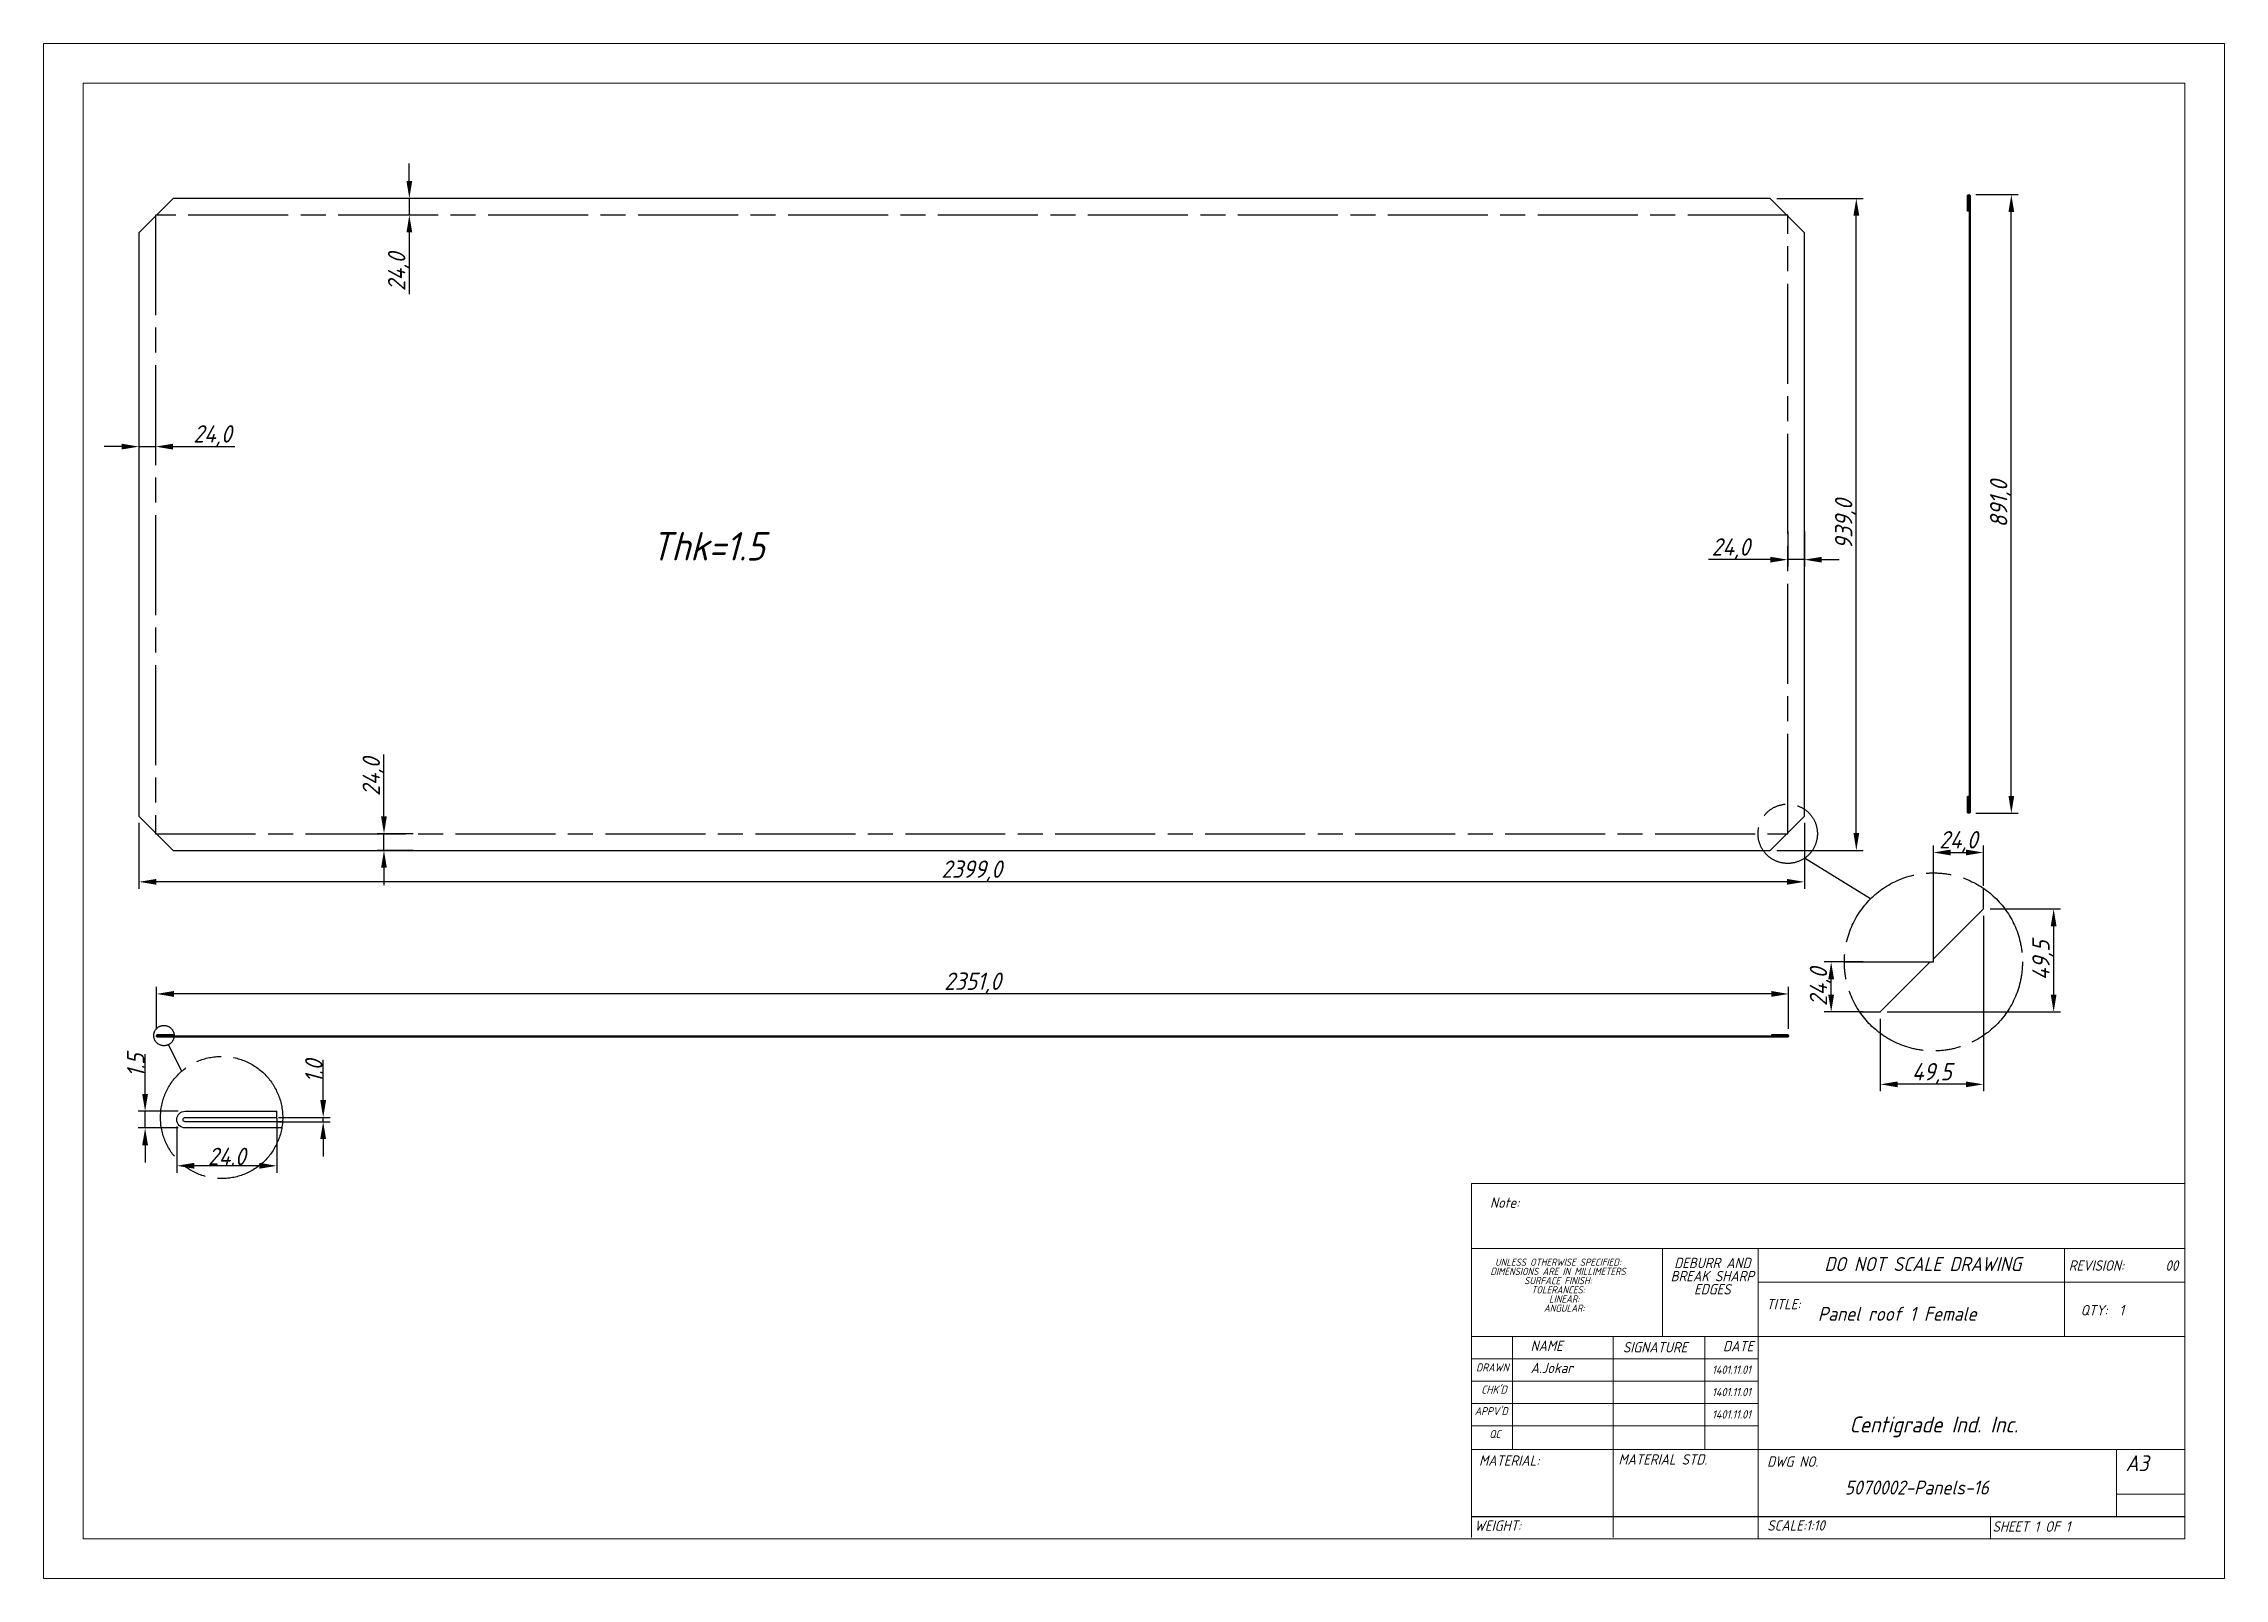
# Model space of a CAD drawing. Header units: inches. Extents: x 18597 to 101525, y -10106 to 51.
# Drawn here: x 67400 to 70541, y -2160 to 51 of the extents above; entities that cross this region are included whole.
import ezdxf

# ---------------------------------------------------------------- set-up
doc = ezdxf.new("R2010")
doc.units = ezdxf.units.IN
doc.header["$LTSCALE"] = 6
doc.header["$MEASUREMENT"] = 0
doc.linetypes.add('ACAD_ISO08W100', pattern=[36, 24, -3, 6, -3])
doc.linetypes.add('SLD-Solid', pattern=[0])
doc.styles.add('GENISO', font='geniso.shx', dxfattribs={"oblique": 15})
doc.dimstyles.new('Scale', dxfattribs={"dimscale": 10, "dimtxt": 2.5, "dimasz": 2.5, "dimexe": 1, "dimexo": 1, "dimgap": 0.1, "dimtad": 1, "dimdec": 1, "dimzin": 0, "dimtxsty": 'GENISO', "dimcen": 2.5, "dimclrd": 1, "dimclre": 1, "dimclrt": 256, "dimadec": 0, "dimazin": 0, "dimtfac": 1, "dimtdec": 1, "dimtmove": 0, "dimatfit": 3, "dimfxl": 1, "dimtzin": 0, "dimlwd": -1, "dimlwe": -1, "dimarcsym": 0})
doc.dimstyles.new('Scale 3', dxfattribs={"dimscale": 10, "dimtxt": 2.5, "dimasz": 2.5, "dimexe": 1, "dimexo": 1, "dimgap": 0.1, "dimtad": 1, "dimdec": 1, "dimlfac": 0.333333, "dimzin": 0, "dimtxsty": 'GENISO', "dimcen": 2.5, "dimclrd": 1, "dimclre": 1, "dimclrt": 256, "dimadec": 0, "dimazin": 0, "dimtfac": 1, "dimtdec": 1, "dimtmove": 0, "dimatfit": 3, "dimfxl": 1, "dimtzin": 0, "dimlwd": -1, "dimlwe": -1, "dimarcsym": 0})

msp = doc.modelspace()

# ---------------------------------------------------------------- texts
at = {"style": 'GENISO', "oblique": 15}
msp.add_text('Thk=1.5', height=40.989, dxfattribs=at).set_placement((68275.13, -693.75))
at = {"attachment_point": 5, "style": 'GENISO'}
for s, insert, char_height in [('Note:', (69504.6, -1618.51), 14.924), ('DIMENSIONS ARE IN MILLIMETERS', (69581.52, -1717.5), 10.4468), ('UNLESS OTHERWISE SPECIFIED:', (69581.52, -1704.25), 10.4468), ('SURFACE FINISH:', (69581.52, -1730.75), 10.4468), ('BREAK SHARP', (69803.81, -1724.32), 14.9239), ('DEBURR AND', (69803.81, -1705.39), 14.924), ('DO NOT SCALE DRAWING', (70107.01, -1706.96), 20.0899), ('REVISION:       00', (70396.03, -1709.08), 14.9239), ('TOLERANCES:', (69581.52, -1743.99), 10.4468), ('LINEAR:', (69590.46, -1757.24), 10.447), ('EDGES', (69803.81, -1743.24), 14.924), ('TITLE:', (69906.23, -1764.62), 14.924), ('ANGULAR:', (69590.46, -1770.49), 10.447), ('Panel roof 1 Female', (70070.19, -1778.61), 20.0899), ('QTY:  1', (70365.59, -1773.42), 14.924), ('NAME', (69565.12, -1824.64), 14.924), ('SIGNATURE', (69721.37, -1826.77), 14.924), ('DATE', (69841.05, -1825.11), 14.924), ('DRAWN', (69487.05, -1855.8), 11.48), ('A.Jokar', (69572.43, -1856.57), 14.924), ('1401.11.01', (69831.4, -1859.11), 11.939), ("CHK'D", (69489.29, -1887.76), 11.48), ("APPV'D", (69485.22, -1918.77), 11.48), ('1401.11.01', (69831.4, -1891.28), 11.939), ('QC', (69490.68, -1951.69), 11.48), ('1401.11.01', (69831.4, -1923.45), 11.939), ('Centigrade Ind. Inc.', (70122.71, -1941.45), 22.9599), ('MATERIAL:', (69511.13, -1989.97), 14.924), ('MATERIAL STD.', (69732.37, -1988.28), 14.9239), ('DWG NO.', (69919.38, -1991.41), 14.924), ('A3', (70415.53, -1993.77), 22.96), ('5070002-Panels-16', (70098.25, -2028.78), 20.0899), ('WEIGHT:', (69494.72, -2083.7), 14.924), ('SCALE:1:10', (69924.33, -2083.35), 14.924), ('SHEET 1 OF 1', (70263.47, -2084.94), 14.9239)]:
    msp.add_mtext(s, dxfattribs=dict(at, insert=insert, char_height=char_height))

# ---------------------------------------------------------------- blocks, each defined once
blk = doc.blocks.new('*D295')
at = {"color": 1, "transparency": 16777216}
for p, q in [((67890.4, -1062.2), (67890.4, -973.3)), ((67932.4, -1087.2), (67880.4, -1087.2)), ((67890.4, -1111.2), (67890.4, -1087.2)), ((67932.4, -1111.2), (67880.4, -1111.2)), ((67890.4, -1136.2), (67890.4, -1161.2))]:
    blk.add_line(p, q, dxfattribs=at)
for points in [[(67886.2, -1062.2), (67894.5, -1062.2), (67890.4, -1087.2)], [(67886.2, -1136.2), (67894.5, -1136.2), (67890.4, -1111.2)]]:
    blk.add_solid(points, dxfattribs=at)
at = {"layer": 'Defpoints', "color": 0, "transparency": 16777216}
for p in [(67890.4, -1087.2), (67942.4, -1087.2), (67942.4, -1111.2)]:
    blk.add_point(p, dxfattribs=at)
at = {"transparency": 16777216, "insert": (67875, -1005.3), "char_height": 25, "attachment_point": 5, "rotation": 90, "style": 'GENISO'}
blk.add_mtext('24,0', dxfattribs=at)
blk = doc.blocks.new('*D296')
at = {"color": 1, "transparency": 16777216}
for p, q in [((67926.9, -147.2), (67926.9, -122.2)), ((67945.8, -172.2), (67916.9, -172.2)), ((67926.9, -172.2), (67926.9, -196.2)), ((67945.8, -196.2), (67916.9, -196.2)), ((67926.9, -221.2), (67926.9, -310.2))]:
    blk.add_line(p, q, dxfattribs=at)
for points in [[(67922.8, -147.2), (67931.1, -147.2), (67926.9, -172.2)], [(67922.8, -221.2), (67931.1, -221.2), (67926.9, -196.2)]]:
    blk.add_solid(points, dxfattribs=at)
at = {"layer": 'Defpoints', "color": 0, "transparency": 16777216}
for p in [(67955.8, -172.2), (67926.9, -196.2), (67955.8, -196.2)]:
    blk.add_point(p, dxfattribs=at)
at = {"transparency": 16777216, "insert": (67911.6, -278.2), "char_height": 25, "attachment_point": 5, "rotation": 90, "style": 'GENISO'}
blk.add_mtext('24,0', dxfattribs=at)
blk = doc.blocks.new('*D297')
at = {"color": 1, "transparency": 16777216}
for p, q in [((69912.4, -651.7), (69912.4, -702.5)), ((69936.4, -651.7), (69936.4, -702.5)), ((69887.4, -692.5), (69798.4, -692.5)), ((69936.4, -692.5), (69912.4, -692.5)), ((69961.4, -692.5), (69986.4, -692.5))]:
    blk.add_line(p, q, dxfattribs=at)
for points in [[(69887.4, -688.4), (69887.4, -696.7), (69912.4, -692.5)], [(69961.4, -688.4), (69961.4, -696.7), (69936.4, -692.5)]]:
    blk.add_solid(points, dxfattribs=at)
at = {"layer": 'Defpoints', "color": 0, "transparency": 16777216}
for p in [(69912.4, -641.7), (69936.4, -641.7), (69912.4, -692.5)]:
    blk.add_point(p, dxfattribs=at)
at = {"transparency": 16777216, "insert": (69830.4, -677.1), "char_height": 25, "attachment_point": 5, "style": 'GENISO'}
blk.add_mtext('24,0', dxfattribs=at)
blk = doc.blocks.new('*D298')
at = {"color": 1, "transparency": 16777216}
for p, q in [((67512.4, -529.7), (67487.4, -529.7)), ((67537.4, -520.6), (67537.4, -539.7)), ((67537.4, -529.7), (67561.4, -529.7)), ((67561.4, -520.6), (67561.4, -539.7)), ((67586.4, -529.7), (67675.4, -529.7))]:
    blk.add_line(p, q, dxfattribs=at)
for points in [[(67512.4, -525.5), (67512.4, -533.9), (67537.4, -529.7)], [(67586.4, -525.5), (67586.4, -533.9), (67561.4, -529.7)]]:
    blk.add_solid(points, dxfattribs=at)
at = {"layer": 'Defpoints', "color": 0, "transparency": 16777216}
for p in [(67537.4, -510.6), (67561.4, -510.6), (67561.4, -529.7)]:
    blk.add_point(p, dxfattribs=at)
at = {"transparency": 16777216, "insert": (67643.4, -514.3), "char_height": 25, "attachment_point": 5, "style": 'GENISO'}
blk.add_mtext('24,0', dxfattribs=at)
blk = doc.blocks.new('*D299')
at = {"color": 1, "transparency": 16777216}
for p, q in [((69896.9, -172.2), (70021.2, -172.2)), ((70011.2, -1086.2), (70011.2, -197.2)), ((69896.9, -1111.2), (70021.2, -1111.2))]:
    blk.add_line(p, q, dxfattribs=at)
for points in [[(70007.1, -197.2), (70015.4, -197.2), (70011.2, -172.2)], [(70007.1, -1086.2), (70015.4, -1086.2), (70011.2, -1111.2)]]:
    blk.add_solid(points, dxfattribs=at)
at = {"layer": 'Defpoints', "color": 0, "transparency": 16777216}
for p in [(69886.9, -172.2), (70011.2, -172.2), (69886.9, -1111.2)]:
    blk.add_point(p, dxfattribs=at)
at = {"transparency": 16777216, "insert": (69995.9, -641.7), "char_height": 25, "attachment_point": 5, "rotation": 90, "style": 'GENISO'}
blk.add_mtext('939,0', dxfattribs=at)
blk = doc.blocks.new('*D300')
at = {"color": 1, "transparency": 16777216}
for p, q in [((67537.4, -1071.7), (67537.4, -1166.5)), ((69936.4, -1071.7), (69936.4, -1166.5)), ((69911.4, -1156.5), (67562.4, -1156.5))]:
    blk.add_line(p, q, dxfattribs=at)
for points in [[(67562.4, -1152.3), (67562.4, -1160.6), (67537.4, -1156.5)], [(69911.4, -1152.3), (69911.4, -1160.6), (69936.4, -1156.5)]]:
    blk.add_solid(points, dxfattribs=at)
at = {"layer": 'Defpoints', "color": 0, "transparency": 16777216}
for p in [(67537.4, -1061.7), (69936.4, -1061.7), (67537.4, -1156.5)]:
    blk.add_point(p, dxfattribs=at)
at = {"transparency": 16777216, "insert": (68736.9, -1141.1), "char_height": 25, "attachment_point": 5, "style": 'GENISO'}
blk.add_mtext('2399,0', dxfattribs=at)
blk = doc.blocks.new('*D301')
at = {"color": 1, "transparency": 16777216}
for p, q in [((70204.2, -1195.4), (70305.5, -1195.4)), ((70295.5, -1318.9), (70295.5, -1220.4)), ((70055.7, -1343.9), (70305.5, -1343.9))]:
    blk.add_line(p, q, dxfattribs=at)
for points in [[(70291.3, -1220.4), (70299.6, -1220.4), (70295.5, -1195.4)], [(70291.3, -1318.9), (70299.6, -1318.9), (70295.5, -1343.9)]]:
    blk.add_solid(points, dxfattribs=at)
at = {"layer": 'Defpoints', "color": 0, "transparency": 16777216}
for p in [(70194.2, -1195.4), (70295.5, -1195.4), (70045.7, -1343.9)]:
    blk.add_point(p, dxfattribs=at)
at = {"transparency": 16777216, "insert": (70280.1, -1269.6), "char_height": 25, "attachment_point": 5, "rotation": 90, "style": 'GENISO'}
blk.add_mtext('49,5', dxfattribs=at)
blk = doc.blocks.new('*D302')
at = {"color": 1, "transparency": 16777216}
for p, q in [((70194.2, -1205.4), (70194.2, -1458.1)), ((70045.7, -1353.9), (70045.7, -1458.1)), ((70169.2, -1448.1), (70070.7, -1448.1))]:
    blk.add_line(p, q, dxfattribs=at)
for points in [[(70070.7, -1444), (70070.7, -1452.3), (70045.7, -1448.1)], [(70169.2, -1444), (70169.2, -1452.3), (70194.2, -1448.1)]]:
    blk.add_solid(points, dxfattribs=at)
at = {"layer": 'Defpoints', "color": 0, "transparency": 16777216}
for p in [(70194.2, -1195.4), (70045.7, -1343.9), (70045.7, -1448.1)]:
    blk.add_point(p, dxfattribs=at)
at = {"transparency": 16777216, "insert": (70120, -1432.8), "char_height": 25, "attachment_point": 5, "style": 'GENISO'}
blk.add_mtext('49,5', dxfattribs=at)
blk = doc.blocks.new('*D303')
at = {"color": 1, "transparency": 16777216}
for p, q in [((70122.2, -1162), (70122.2, -1104.2)), ((70147.2, -1114.2), (70169.2, -1114.2)), ((70194.2, -1162), (70194.2, -1104.2))]:
    blk.add_line(p, q, dxfattribs=at)
for points in [[(70147.2, -1110.1), (70147.2, -1118.4), (70122.2, -1114.2)], [(70169.2, -1110.1), (70169.2, -1118.4), (70194.2, -1114.2)]]:
    blk.add_solid(points, dxfattribs=at)
at = {"layer": 'Defpoints', "color": 0, "transparency": 16777216}
for p in [(70194.2, -1114.2), (70122.2, -1172), (70194.2, -1172)]:
    blk.add_point(p, dxfattribs=at)
at = {"transparency": 16777216, "insert": (70158.2, -1098.8), "char_height": 25, "attachment_point": 5, "style": 'GENISO'}
blk.add_mtext('24,0', dxfattribs=at)
blk = doc.blocks.new('*D304')
at = {"color": 1, "transparency": 16777216}
for p, q in [((70020.9, -1271.9), (69965, -1271.9)), ((69975, -1318.9), (69975, -1296.9)), ((70020.9, -1343.9), (69965, -1343.9))]:
    blk.add_line(p, q, dxfattribs=at)
for points in [[(69970.8, -1296.9), (69979.2, -1296.9), (69975, -1271.9)], [(69970.8, -1318.9), (69979.2, -1318.9), (69975, -1343.9)]]:
    blk.add_solid(points, dxfattribs=at)
at = {"layer": 'Defpoints', "color": 0, "transparency": 16777216}
for p in [(69975, -1271.9), (70030.9, -1271.9), (70030.9, -1343.9)]:
    blk.add_point(p, dxfattribs=at)
at = {"transparency": 16777216, "insert": (69959.6, -1307.9), "char_height": 25, "attachment_point": 5, "rotation": 90, "style": 'GENISO'}
blk.add_mtext('24,0', dxfattribs=at)
blk = doc.blocks.new('*D305')
at = {"color": 1, "transparency": 16777216}
for p, q in [((67802.8, -1470.9), (67802.8, -1412.8)), ((67738.4, -1495.9), (67812.8, -1495.9)), ((67738.4, -1501.9), (67812.8, -1501.9)), ((67802.8, -1501.9), (67802.8, -1495.9)), ((67802.8, -1526.9), (67802.8, -1551.9))]:
    blk.add_line(p, q, dxfattribs=at)
for points in [[(67798.6, -1470.9), (67807, -1470.9), (67802.8, -1495.9)], [(67798.6, -1526.9), (67807, -1526.9), (67802.8, -1501.9)]]:
    blk.add_solid(points, dxfattribs=at)
at = {"layer": 'Defpoints', "color": 0, "transparency": 16777216}
for p in [(67728.4, -1495.9), (67728.4, -1501.9), (67802.8, -1495.9)]:
    blk.add_point(p, dxfattribs=at)
at = {"transparency": 16777216, "insert": (67789.3, -1429.4), "char_height": 25, "attachment_point": 5, "rotation": 90, "style": 'GENISO'}
blk.add_mtext('1.0', dxfattribs=at)
blk = doc.blocks.new('*D306')
at = {"color": 1, "transparency": 16777216}
for p, q in [((67736, -1496.9), (67736, -1575.4)), ((67592, -1508.9), (67592, -1575.4)), ((67711, -1565.4), (67617, -1565.4))]:
    blk.add_line(p, q, dxfattribs=at)
for points in [[(67617, -1561.2), (67617, -1569.6), (67592, -1565.4)], [(67711, -1561.2), (67711, -1569.6), (67736, -1565.4)]]:
    blk.add_solid(points, dxfattribs=at)
at = {"layer": 'Defpoints', "color": 0, "transparency": 16777216}
for p in [(67592, -1498.9), (67736, -1486.9), (67592, -1565.4)]:
    blk.add_point(p, dxfattribs=at)
at = {"transparency": 16777216, "insert": (67664, -1551.9), "char_height": 25, "attachment_point": 5, "style": 'GENISO'}
blk.add_mtext('24.0', dxfattribs=at)
blk = doc.blocks.new('*D307')
at = {"color": 1, "transparency": 16777216}
for p, q in [((67546.3, -1461.9), (67546.3, -1404.8)), ((67594, -1486.9), (67536.3, -1486.9)), ((67546.3, -1510.9), (67546.3, -1486.9)), ((67594, -1510.9), (67536.3, -1510.9)), ((67546.3, -1535.9), (67546.3, -1560.9))]:
    blk.add_line(p, q, dxfattribs=at)
for points in [[(67542.1, -1461.9), (67550.5, -1461.9), (67546.3, -1486.9)], [(67542.1, -1535.9), (67550.5, -1535.9), (67546.3, -1510.9)]]:
    blk.add_solid(points, dxfattribs=at)
at = {"layer": 'Defpoints', "color": 0, "transparency": 16777216}
for p in [(67546.3, -1486.9), (67604, -1486.9), (67604, -1510.9)]:
    blk.add_point(p, dxfattribs=at)
at = {"transparency": 16777216, "insert": (67532.8, -1420.8), "char_height": 25, "attachment_point": 5, "rotation": 90, "style": 'GENISO'}
blk.add_mtext('1.5', dxfattribs=at)
blk = doc.blocks.new('*D308')
at = {"color": 1, "transparency": 16777216}
for p, q in [((70183.3, -166.8), (70244.5, -166.8)), ((70234.5, -1032.8), (70234.5, -191.8)), ((70183.3, -1057.8), (70244.5, -1057.8))]:
    blk.add_line(p, q, dxfattribs=at)
for points in [[(70230.4, -191.8), (70238.7, -191.8), (70234.5, -166.8)], [(70230.4, -1032.8), (70238.7, -1032.8), (70234.5, -1057.8)]]:
    blk.add_solid(points, dxfattribs=at)
at = {"layer": 'Defpoints', "color": 0, "transparency": 16777216}
for p in [(70173.3, -166.8), (70234.5, -166.8), (70173.3, -1057.8)]:
    blk.add_point(p, dxfattribs=at)
at = {"transparency": 16777216, "insert": (70219.2, -612.3), "char_height": 25, "attachment_point": 5, "rotation": 90, "style": 'GENISO'}
blk.add_mtext('891,0', dxfattribs=at)
blk = doc.blocks.new('*D309')
at = {"color": 1, "transparency": 16777216}
for p, q in [((67562.7, -1368.4), (67562.7, -1307.9)), ((69888.7, -1317.9), (67587.7, -1317.9)), ((69913.7, -1368.4), (69913.7, -1307.9))]:
    blk.add_line(p, q, dxfattribs=at)
for points in [[(67587.7, -1313.7), (67587.7, -1322.1), (67562.7, -1317.9)], [(69888.7, -1313.7), (69888.7, -1322.1), (69913.7, -1317.9)]]:
    blk.add_solid(points, dxfattribs=at)
at = {"layer": 'Defpoints', "color": 0, "transparency": 16777216}
for p in [(67562.7, -1317.9), (67562.7, -1378.4), (69913.7, -1378.4)]:
    blk.add_point(p, dxfattribs=at)
at = {"transparency": 16777216, "insert": (68738.2, -1302.5), "char_height": 25, "attachment_point": 5, "style": 'GENISO'}
blk.add_mtext('2351,0', dxfattribs=at)

# ---------------------------------------------------------------- dimensions: what is measured, and where the dimension line sits
for base, p1, p2, dimstyle, picture, middle in [((67926.94, -196.25), (67955.78, -172.25), (67955.78, -196.25), 'Scale', '*D296', (67911.56, -278.23)), ((70011.24, -172.25), (69886.91, -1111.25), (69886.91, -172.25), 'Scale', '*D299', (69995.88, -641.75)), ((70234.55, -166.8), (70173.31, -1057.8), (70173.31, -166.8), 'Scale', '*D308', (70219.18, -612.3)), ((67890.36, -1087.25), (67942.42, -1111.25), (67942.42, -1087.25), 'Scale', '*D295', (67874.98, -1005.26)), ((70295.48, -1195.35), (70045.75, -1343.85), (70194.25, -1195.35), 'Scale 3', '*D301', (70280.11, -1269.6)), ((69975.01, -1271.85), (70030.94, -1343.85), (70030.94, -1271.85), 'Scale 3', '*D304', (69959.63, -1307.85))]:
    dim = msp.add_linear_dim(base=base, p1=p1, p2=p2, angle=90, dimstyle=dimstyle)
    dim.commit()
    dim.dimension.update_dxf_attribs({"geometry": picture, "text_midpoint": middle})
for base, p1, p2, dimstyle, picture, middle in [((67561.41, -529.69), (67537.41, -510.56), (67561.41, -510.56), 'Scale', '*D298', (67643.39, -514.31)), ((69912.41, -692.52), (69936.41, -641.75), (69912.41, -641.75), 'Scale', '*D297', (69830.43, -677.15)), ((67537.41, -1156.46), (69936.41, -1061.75), (67537.41, -1061.75), 'Scale', '*D300', (68736.91, -1141.09)), ((70194.25, -1114.22), (70122.25, -1171.99), (70194.25, -1171.99), 'Scale 3', '*D303', (70158.25, -1098.85)), ((70045.75, -1448.14), (70194.25, -1195.35), (70045.75, -1343.85), 'Scale 3', '*D302', (70120, -1432.77)), ((67562.68, -1317.89), (69913.68, -1378.4), (67562.68, -1378.4), 'Scale', '*D309', (68738.18, -1302.51))]:
    dim = msp.add_linear_dim(base=base, p1=p1, p2=p2, dimstyle=dimstyle)
    dim.commit()
    dim.dimension.update_dxf_attribs({"geometry": picture, "text_midpoint": middle})
for base, p1, p2, text, picture, middle in [((67546.29, -1486.87), (67603.96, -1510.87), (67603.96, -1486.87), '1.5', '*D307', (67532.79, -1420.83)), ((67802.82, -1495.87), (67728.44, -1501.87), (67728.44, -1495.87), '1.0', '*D305', (67789.32, -1429.36))]:
    dim = msp.add_linear_dim(base=base, p1=p1, p2=p2, angle=90, text=text, dimstyle='Scale 3')
    dim.commit()
    dim.dimension.update_dxf_attribs({"geometry": picture, "text_midpoint": middle})
dim = msp.add_linear_dim(base=(67591.96, -1565.39), p1=(67735.96, -1486.87), p2=(67591.96, -1498.87), text='24.0', dimstyle='Scale 3')
dim.commit()
dim.dimension.update_dxf_attribs({"geometry": '*D306', "text_midpoint": (67663.96, -1551.89)})

# ---------------------------------------------------------------- linework, layer by layer
for p, q in [((67562.91, -196.25), (67586.91, -172.25)), ((69910.91, -196.25), (69886.91, -172.25)), ((67561.41, -197.75), (67537.41, -221.75)), ((69912.41, -197.75), (69936.41, -221.75)), ((70172.81, -190.8), (70171.31, -190.8)), ((70172.81, -1033.8), (70171.31, -1033.8)), ((67561.41, -1085.75), (67537.41, -1061.75)), ((69912.41, -1085.75), (69936.41, -1061.75)), ((67562.91, -1087.25), (67586.91, -1111.25)), ((69910.91, -1087.25), (69886.91, -1111.25)), ((70122.25, -1267.35), (70194.25, -1195.35)), ((70117.75, -1271.85), (70045.75, -1343.85)), ((67586.68, -1377.9), (67586.68, -1376.4)), ((69889.68, -1377.9), (69889.68, -1376.4)), ((67735.96, -1495.87), (67735.96, -1486.87)), ((69456.71, -2070.65), (70484.63, -2070.65))]:
    msp.add_line(p, q)
at = {"linetype": 'ACAD_ISO08W100'}
for p, q in [((70031.59, -1181.15), (69936.41, -1122.62)), ((67599.55, -1430.08), (67580, -1391.02))]:
    msp.add_line(p, q, dxfattribs=at)
at = {"color": 7, "linetype": 'SLD-Solid', "lineweight": 0}
for p, q in [((69456.71, -1591.15), (70484.63, -1591.15)), ((69456.71, -1591.15), (69456.71, -1684.61)), ((69456.71, -1684.61), (70484.63, -1684.61)), ((69456.71, -1684.61), (69456.71, -2100.93)), ((69732.24, -1684.61), (69732.24, -1811.4)), ((69870, -1684.61), (69870, -2102.82)), ((70311.22, -1811.4), (70311.22, -1684.61)), ((70484.63, -1732.87), (69870, -1732.87)), ((70484.63, -1811.4), (69456.71, -1811.4)), ((69515.75, -1811.4), (69515.75, -1974.14)), ((69661.01, -1811.4), (69661.01, -2100.93)), ((69792.78, -1811.4), (69792.78, -1974.14)), ((69870, -2100.93), (69870, -1811.4)), ((69870, -1843.57), (69456.71, -1843.57)), ((69870, -1875.74), (69456.71, -1875.74)), ((69870, -1907.91), (69456.71, -1907.91)), ((69870, -1940.08), (69456.71, -1940.08)), ((69535.43, -1974.14), (69456.71, -1974.14)), ((69535.43, -1974.14), (70484.63, -1974.14)), ((70386.23, -2070.65), (70386.23, -1974.14)), ((70484.63, -2038.48), (70386.23, -2038.48)), ((70204.57, -2102.82), (70204.57, -2070.65))]:
    msp.add_line(p, q, dxfattribs=at)
for points in [[(67400.1, 50.67), (70541.4, 50.67), (70541.4, -2159.59), (67400.1, -2159.59)], [(67456.87, -6.1), (70484.63, -6.1), (70484.63, -2102.82), (67456.87, -2102.82)]]:
    msp.add_lwpolyline(points, close=True, dxfattribs=at)
for points in [[(69886.91, -172.25), (67586.91, -172.25)], [(67537.41, -221.75), (67537.41, -1061.75)], [(69936.41, -1061.75), (69936.41, -221.75)], [(67586.91, -1111.25), (69886.91, -1111.25)], [(70194.25, -1195.35), (70194.25, -1165.73)], [(70016.13, -1343.85), (70045.75, -1343.85)]]:
    msp.add_lwpolyline(points)
for points in [[(70171.31, -190.8), (70171.31, -168.8, -0.4142136), (70173.31, -166.8), (70173.31, -166.8, -0.4142136), (70175.31, -168.8), (70175.31, -1055.8, -0.4142136), (70173.31, -1057.8), (70173.31, -1057.8, -0.4142136), (70171.31, -1055.8), (70171.31, -1033.8)], [(70172.06, -190.8), (70172.06, -168.8, -0.4142136), (70173.31, -167.55, -0.4142136), (70174.56, -168.8), (70174.56, -1055.8, -0.4142136), (70173.31, -1057.05, -0.4142136), (70172.06, -1055.8), (70172.06, -1033.8)], [(70172.81, -190.8), (70172.81, -168.8, -0.4142136), (70173.31, -168.3, -0.4142136), (70173.81, -168.8), (70173.81, -1055.8, -0.4142136), (70173.31, -1056.3, -0.4142136), (70172.81, -1055.8), (70172.81, -1033.8)], [(69889.68, -1376.4), (69911.68, -1376.4, -0.4142136), (69913.68, -1378.4), (69913.68, -1378.4, -0.4142136), (69911.68, -1380.4), (67564.68, -1380.4, -0.4142136), (67562.68, -1378.4), (67562.68, -1378.4, -0.4142136), (67564.68, -1376.4), (67586.68, -1376.4)], [(69889.68, -1377.9), (69911.68, -1377.9, -0.4142136), (69912.18, -1378.4, -0.4142136), (69911.68, -1378.9), (67564.68, -1378.9, -0.4142136), (67564.18, -1378.4, -0.4142136), (67564.68, -1377.9), (67586.68, -1377.9)], [(67743.19, -1510.87), (67603.96, -1510.87, -0.4142136), (67591.96, -1498.87), (67591.96, -1498.87, -0.4142136), (67603.96, -1486.87), (67735.96, -1486.87)], [(67744.28, -1501.87), (67603.96, -1501.87, -0.4142136), (67600.96, -1498.87, -0.4142136), (67603.96, -1495.87), (67735.96, -1495.87)]]:
    msp.add_lwpolyline(points, format="xyb")
at = {"linetype": 'ACAD_ISO08W100'}
msp.add_lwpolyline([(69912.41, -196.25), (67561.41, -196.25), (67561.41, -1087.25), (69912.41, -1087.25)], close=True, dxfattribs=at)
msp.add_lwpolyline([(69994.01, -1271.85), (70122.25, -1271.85), (70122.25, -1143.61)], dxfattribs=at)
for centre, radius in [((69912.41, -1087.25), 42.75), ((70122.25, -1271.85), 128.24), ((67573.43, -1377.9), 14.67), ((67656.47, -1495.87), 88.01)]:
    msp.add_circle(centre, radius, dxfattribs=at)

msp.set_redraw_order([(e.dxf.handle, doc.entitydb.next_handle()) for e in msp.query("TEXT MTEXT ATTDEF DIMENSION ARC_DIMENSION")])  # texts and dimensions are drawn at this point

doc.saveas('drawing.dxf')
